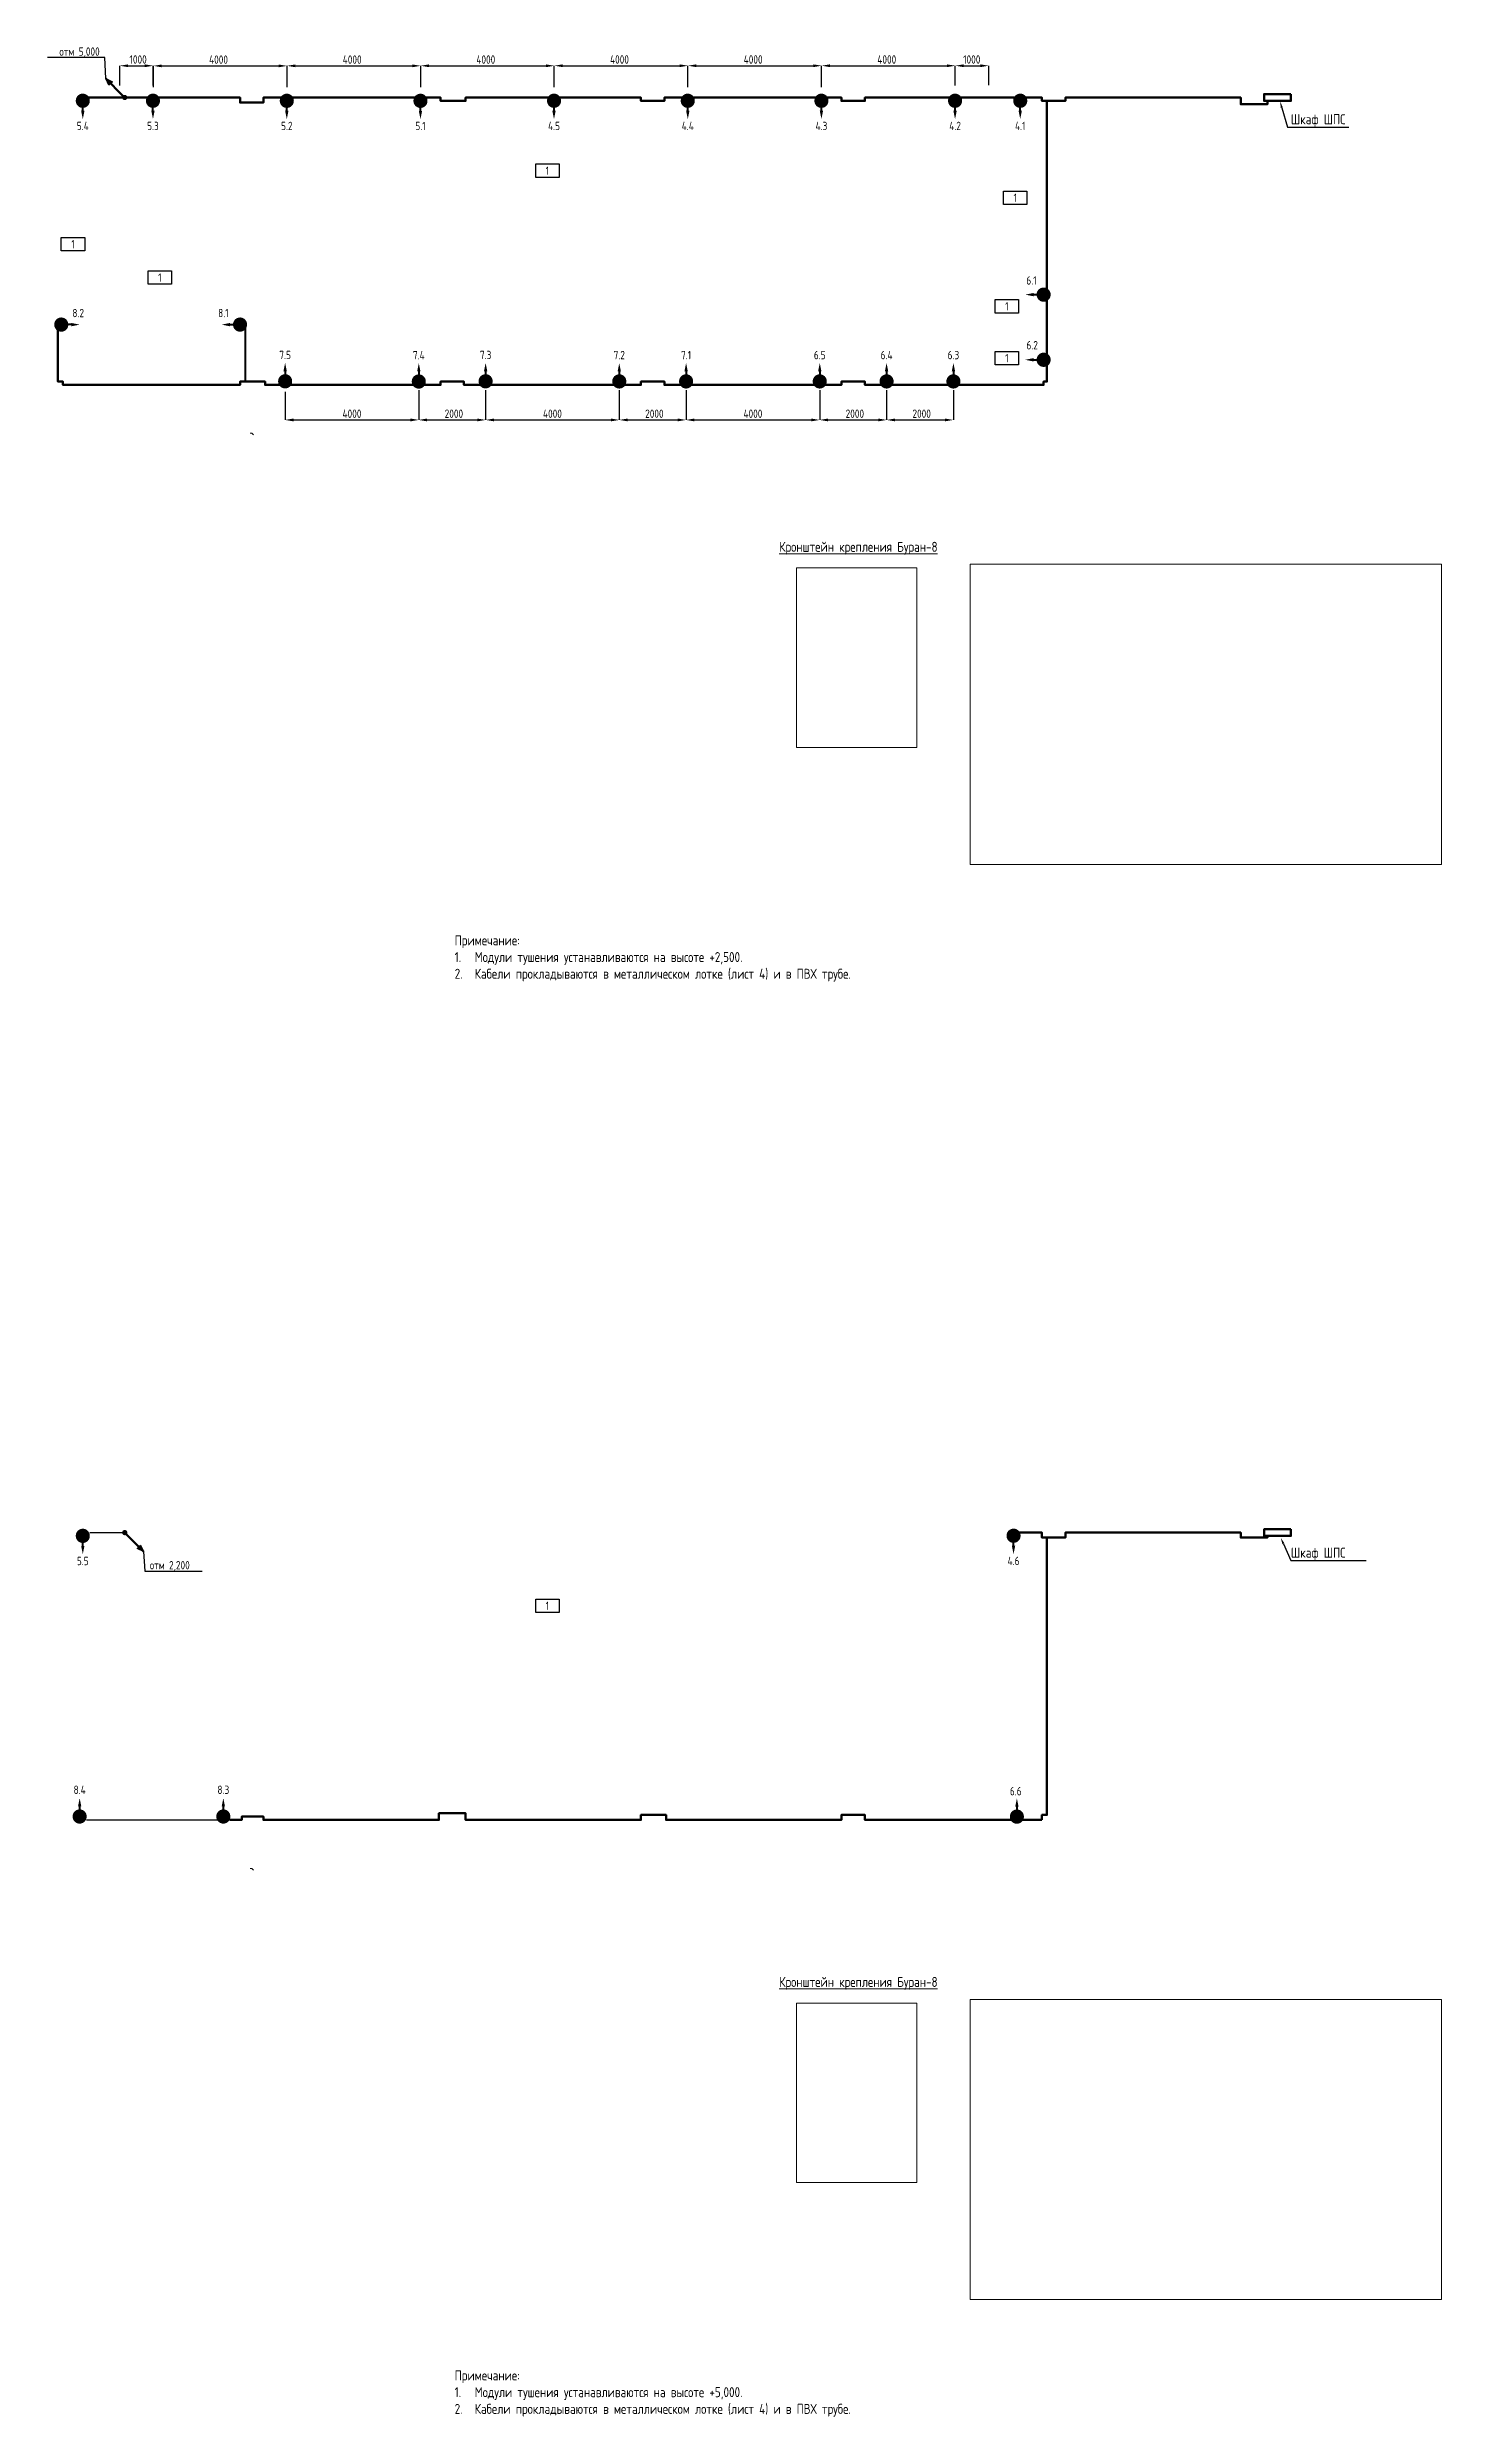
# Model space of a CAD drawing. Header units: millimetres. Extents: x -97100 to 319800, y -166950 to 107250.
# Drawn here: x 4484 to 46211, y -144907 to -74000 of the extents above; entities that cross this region are included whole.
import ezdxf
from ezdxf import colors
from ezdxf.entities.mleader import LeaderData, LeaderLine
from ezdxf.enums import TextEntityAlignment as Align
from ezdxf.math import Vec2, Vec3

# ---------------------------------------------------------------- set-up
doc = ezdxf.new("R2010")
doc.units = ezdxf.units.MM
doc.layers.add('0_ПС', color=1, linetype='Continuous', lineweight=15)
doc.styles.add('ARIAL', font='arial.ttf', dxfattribs={"height": 250})
doc.styles.get("Standard").update_dxf_attribs({"font": 'GOST2304A.ttf'})
doc.dimstyles.new('ISO-25', dxfattribs={"dimtxt": 250, "dimasz": 250, "dimexe": 1.25, "dimexo": 62, "dimgap": 62, "dimtad": 1, "dimtxsty": 'Standard', "dimcen": 2.5, "dimadec": 0, "dimazin": 0, "dimtfac": 1, "dimtmove": 0, "dimatfit": 3, "dimfxl": 1, "dimarcsym": 0})
picture_1 = doc.add_image_def('image1.png', size_in_pixel=(762, 485))
picture_2 = doc.add_image_def('image3.png', size_in_pixel=(224, 334))

msp = doc.modelspace()

# ---------------------------------------------------------------- texts
at = {"color": 7, "lineweight": 20, "char_height": 300, "width": 5683.4869191, "attachment_point": 1}
for insert in [(26389.78539, -88797.47021), (26389.78539, -131747.47021)]:
    msp.add_mtext('{\\LКронштейн крепления Буран-8}', dxfattribs=dict(at, insert=insert))
at = {"color": 7, "lineweight": 30, "char_height": 300, "width": 14184.4553328, "attachment_point": 1}
for s, insert in [('Примечание:\\P\\pi-900,l900,t600,900;1.^IМодули тушения устанавливаются на высоте +2,500.{\\H1.5057x; }\\P2.^IКабели прокладываются в металлическом лотке (лист 4) и в ПВХ трубе.{\\H1.4064x; }', (16673.58518, -100575.17369)), ('Примечание:\\P\\pi-900,l900,t600,900;1.^IМодули тушения устанавливаются на высоте +5,000.{\\H1.5057x; }\\P2.^IКабели прокладываются в металлическом лотке (лист 4) и в ПВХ трубе.{\\H1.4064x; }', (16673.58518, -143525.17369))]:
    msp.add_mtext(s, dxfattribs=dict(at, insert=insert))

# ---------------------------------------------------------------- blocks, each defined once
blk = doc.blocks.new('ЗКПС')
at = {"color": 6, "linetype": 'Continuous', "lineweight": 30}
blk.add_lwpolyline([(0, 400), (700, 400), (700, 0), (0, 0)], close=True, dxfattribs=at)
blk.add_attdef('НОМЕР', text='', height=250, dxfattribs=at).set_placement((350, 200), align=Align.MIDDLE)
blk = doc.blocks.new('*U50')
at = {"linetype": 'Continuous', "lineweight": 30, "true_color": 0xffffff}
h = blk.add_hatch(color=7, dxfattribs=at)
h.dxf.hatch_style = 1
h.paths.add_polyline_path([(-200, 0, 1.01657), (200, 0, 1.01657)])
at = {"color": 1}
blk.add_line((-150, 4), (-150, 0), dxfattribs=at)
at = {"color": 1, "linetype": 'Continuous', "ltscale": 3, "const_width": 20}
blk.add_lwpolyline([(200, 0, 1.01657), (-200, 0, 1.01657)], format="xyb", close=True, dxfattribs=at)
at = {"color": 1, "const_width": 20}
for points in [[(-162, 121), (0, 0)], [(0, 0), (162, 121)], [(0, -200), (0, 0)]]:
    blk.add_lwpolyline(points, dxfattribs=at)
at = {"linetype": 'ByBlock', "lineweight": 40}
blk.add_lwpolyline([(0, 300), (0, 200)], dxfattribs=at)
at = {"linetype": 'Continuous', "lineweight": 15}
blk.add_solid([(50, 300), (0, 550), (-50, 300)], dxfattribs=at)
at = {"color": 7, "lineweight": 30, "style": 'ARIAL'}
blk.add_attdef('1', text='', height=250, dxfattribs=at).set_placement((0, 800), align=Align.MIDDLE)
blk = doc.blocks.new('*U49')
at = {"linetype": 'Continuous', "lineweight": 30, "true_color": 0xffffff}
h = blk.add_hatch(color=7, dxfattribs=at)
h.dxf.hatch_style = 1
h.paths.add_polyline_path([(-200, 0, 1.01657), (200, 0, 1.01657)])
at = {"color": 1}
blk.add_line((-150, 4), (-150, 0), dxfattribs=at)
at = {"color": 1, "linetype": 'Continuous', "ltscale": 3, "const_width": 20}
blk.add_lwpolyline([(200, 0, 1.01657), (-200, 0, 1.01657)], format="xyb", close=True, dxfattribs=at)
at = {"color": 1, "const_width": 20}
for points in [[(-162, 121), (0, 0)], [(0, 0), (162, 121)], [(0, -200), (0, 0)]]:
    blk.add_lwpolyline(points, dxfattribs=at)
at = {"linetype": 'ByBlock', "lineweight": 40}
blk.add_lwpolyline([(0, -300), (0, -200)], dxfattribs=at)
at = {"linetype": 'Continuous', "lineweight": 15}
blk.add_solid([(-50, -300), (0, -550), (50, -300)], dxfattribs=at)
at = {"color": 7, "lineweight": 30, "style": 'ARIAL'}
blk.add_attdef('1', text='', height=250, dxfattribs=at).set_placement((0, 800), align=Align.MIDDLE)
blk = doc.blocks.new('*U112')
at = {"lineweight": 30}
h = blk.add_hatch(color=0, dxfattribs=at)
edge = h.paths.add_edge_path()
edge.add_arc((0, 0), 0.794, -90, 270)
blk.add_hatch(color=0, dxfattribs=at).paths.add_polyline_path([(4.73, -3.72), (5.65, -5.65), (3.71, -4.71)])
at = {"color": 0, "lineweight": 60}
blk.add_line((0.54, -0.54), (5.65, -5.65), dxfattribs=at)
at = {"color": 0, "lineweight": 30}
for p, q in [((3.71, -4.71), (4.73, -3.72)), ((5.65, -5.65), (3.71, -4.71)), ((4.73, -3.72), (5.65, -5.65))]:
    blk.add_line(p, q, dxfattribs=at)
blk = doc.blocks.new('_None')
blk = doc.blocks.new('*D97')
at = {"color": 0, "lineweight": -2, "transparency": 16777216}
for p, q in [((7656, -75191), (7656, -74552)), ((7906, -74553), (11406, -74553)), ((11656, -75141), (11656, -74552))]:
    blk.add_line(p, q, dxfattribs=at)
at = {"color": 0, "lineweight": 30, "transparency": 16777216}
for points in [[(7906, -74512), (7906, -74595), (7656, -74553)], [(11406, -74512), (11406, -74595), (11656, -74553)]]:
    blk.add_solid(points, dxfattribs=at)
at = {"layer": 'Defpoints', "color": 0, "lineweight": 30, "transparency": 16777216}
for p in [(11656, -74553), (7656, -75253), (11656, -75203)]:
    blk.add_point(p, dxfattribs=at)
at = {"color": 0, "lineweight": 15, "transparency": 16777216, "insert": (9606, -74366), "char_height": 250, "attachment_point": 5}
blk.add_mtext('4000', dxfattribs=at)
blk = doc.blocks.new('*D98')
at = {"color": 0, "lineweight": -2, "transparency": 16777216}
for p, q in [((11656, -75190), (11656, -74551)), ((11906, -74552), (15406, -74552)), ((15656, -75140), (15656, -74551))]:
    blk.add_line(p, q, dxfattribs=at)
at = {"color": 0, "lineweight": 30, "transparency": 16777216}
for points in [[(11906, -74510), (11906, -74594), (11656, -74552)], [(15406, -74510), (15406, -74594), (15656, -74552)]]:
    blk.add_solid(points, dxfattribs=at)
at = {"layer": 'Defpoints', "color": 0, "lineweight": 30, "transparency": 16777216}
for p in [(15656, -74552), (11656, -75252), (15656, -75202)]:
    blk.add_point(p, dxfattribs=at)
at = {"color": 0, "lineweight": 15, "transparency": 16777216, "insert": (13606, -74365), "char_height": 250, "attachment_point": 5}
blk.add_mtext('4000', dxfattribs=at)
blk = doc.blocks.new('*D99')
at = {"color": 0, "lineweight": -2, "transparency": 16777216}
for p, q in [((15656, -75189), (15656, -74549)), ((15906, -74551), (19406, -74551)), ((19656, -75139), (19656, -74549))]:
    blk.add_line(p, q, dxfattribs=at)
at = {"color": 0, "lineweight": 30, "transparency": 16777216}
for points in [[(15906, -74509), (15906, -74592), (15656, -74551)], [(19406, -74509), (19406, -74592), (19656, -74551)]]:
    blk.add_solid(points, dxfattribs=at)
at = {"layer": 'Defpoints', "color": 0, "lineweight": 30, "transparency": 16777216}
for p in [(19656, -74551), (15656, -75251), (19656, -75201)]:
    blk.add_point(p, dxfattribs=at)
at = {"color": 0, "lineweight": 15, "transparency": 16777216, "insert": (17606, -74364), "char_height": 250, "attachment_point": 5}
blk.add_mtext('4000', dxfattribs=at)
blk = doc.blocks.new('*D100')
at = {"color": 0, "lineweight": -2, "transparency": 16777216}
for p, q in [((19656, -75187), (19656, -74548)), ((19906, -74549), (23406, -74549)), ((23656, -75137), (23656, -74548))]:
    blk.add_line(p, q, dxfattribs=at)
at = {"color": 0, "lineweight": 30, "transparency": 16777216}
for points in [[(19906, -74508), (19906, -74591), (19656, -74549)], [(23406, -74508), (23406, -74591), (23656, -74549)]]:
    blk.add_solid(points, dxfattribs=at)
at = {"layer": 'Defpoints', "color": 0, "lineweight": 30, "transparency": 16777216}
for p in [(23656, -74549), (19656, -75249), (23656, -75199)]:
    blk.add_point(p, dxfattribs=at)
at = {"color": 0, "lineweight": 15, "transparency": 16777216, "insert": (21606, -74362), "char_height": 250, "attachment_point": 5}
blk.add_mtext('4000', dxfattribs=at)
blk = doc.blocks.new('*D101')
at = {"color": 0, "lineweight": -2, "transparency": 16777216}
for p, q in [((23656, -75187), (23656, -74548)), ((23906, -74549), (27406, -74549)), ((27656, -75137), (27656, -74548))]:
    blk.add_line(p, q, dxfattribs=at)
at = {"color": 0, "lineweight": 30, "transparency": 16777216}
for points in [[(23906, -74508), (23906, -74591), (23656, -74549)], [(27406, -74508), (27406, -74591), (27656, -74549)]]:
    blk.add_solid(points, dxfattribs=at)
at = {"layer": 'Defpoints', "color": 0, "lineweight": 30, "transparency": 16777216}
for p in [(27656, -74549), (23656, -75249), (27656, -75199)]:
    blk.add_point(p, dxfattribs=at)
at = {"color": 0, "lineweight": 15, "transparency": 16777216, "insert": (25606, -74362), "char_height": 250, "attachment_point": 5}
blk.add_mtext('4000', dxfattribs=at)
blk = doc.blocks.new('*D102')
at = {"color": 0, "lineweight": -2, "transparency": 16777216}
for p, q in [((27656, -75187), (27656, -74548)), ((27906, -74549), (31406, -74549)), ((31656, -75137), (31656, -74548))]:
    blk.add_line(p, q, dxfattribs=at)
at = {"color": 0, "lineweight": 30, "transparency": 16777216}
for points in [[(27906, -74508), (27906, -74591), (27656, -74549)], [(31406, -74508), (31406, -74591), (31656, -74549)]]:
    blk.add_solid(points, dxfattribs=at)
at = {"layer": 'Defpoints', "color": 0, "lineweight": 30, "transparency": 16777216}
for p in [(31656, -74549), (27656, -75249), (31656, -75199)]:
    blk.add_point(p, dxfattribs=at)
at = {"color": 0, "lineweight": 15, "transparency": 16777216, "insert": (29606, -74362), "char_height": 250, "attachment_point": 5}
blk.add_mtext('4000', dxfattribs=at)
blk = doc.blocks.new('*D103')
at = {"color": 0, "lineweight": -2, "transparency": 16777216}
for p, q in [((6650, -75138), (6650, -74548)), ((6900, -74549), (7400, -74549)), ((7650, -75138), (7650, -74548))]:
    blk.add_line(p, q, dxfattribs=at)
at = {"color": 0, "lineweight": 30, "transparency": 16777216}
for points in [[(6900, -74508), (6900, -74591), (6650, -74549)], [(7400, -74508), (7400, -74591), (7650, -74549)]]:
    blk.add_solid(points, dxfattribs=at)
at = {"layer": 'Defpoints', "color": 0, "lineweight": 30, "transparency": 16777216}
for p in [(7650, -74549), (6650, -75200), (7650, -75200)]:
    blk.add_point(p, dxfattribs=at)
at = {"color": 0, "lineweight": 15, "transparency": 16777216, "insert": (7200, -74362), "char_height": 250, "attachment_point": 5}
blk.add_mtext('1000', dxfattribs=at)
blk = doc.blocks.new('*D104')
at = {"color": 0, "lineweight": -2, "transparency": 16777216}
for p, q in [((31656, -75134), (31656, -74548)), ((31906, -74549), (32406, -74549)), ((32656, -75134), (32656, -74548))]:
    blk.add_line(p, q, dxfattribs=at)
at = {"color": 0, "lineweight": 30, "transparency": 16777216}
for points in [[(31906, -74508), (31906, -74591), (31656, -74549)], [(32406, -74508), (32406, -74591), (32656, -74549)]]:
    blk.add_solid(points, dxfattribs=at)
at = {"layer": 'Defpoints', "color": 0, "lineweight": 30, "transparency": 16777216}
for p in [(32656, -74549), (31656, -75196), (32656, -75196)]:
    blk.add_point(p, dxfattribs=at)
at = {"color": 0, "lineweight": 15, "transparency": 16777216, "insert": (32150, -74362), "char_height": 250, "attachment_point": 5}
blk.add_mtext('1000', dxfattribs=at)
blk = doc.blocks.new('*D90')
at = {"color": 0, "lineweight": -2, "transparency": 16777216}
for p, q in [((21600, -84312), (21600, -85151)), ((23600, -84262), (23600, -85151)), ((21850, -85150), (23350, -85150))]:
    blk.add_line(p, q, dxfattribs=at)
at = {"color": 0, "lineweight": 30, "transparency": 16777216}
for points in [[(21850, -85108), (21850, -85192), (21600, -85150)], [(23350, -85108), (23350, -85192), (23600, -85150)]]:
    blk.add_solid(points, dxfattribs=at)
at = {"layer": 'Defpoints', "color": 0, "lineweight": 30, "transparency": 16777216}
for p in [(21600, -84250), (23600, -84200), (23600, -85150)]:
    blk.add_point(p, dxfattribs=at)
at = {"color": 0, "lineweight": 15, "transparency": 16777216, "insert": (22650, -84963), "char_height": 250, "attachment_point": 5}
blk.add_mtext('2000', dxfattribs=at)
blk = doc.blocks.new('*D91')
at = {"color": 0, "lineweight": -2, "transparency": 16777216}
for p, q in [((23600, -84312), (23600, -85151)), ((27600, -84262), (27600, -85151)), ((23850, -85150), (27350, -85150))]:
    blk.add_line(p, q, dxfattribs=at)
at = {"color": 0, "lineweight": 30, "transparency": 16777216}
for points in [[(23850, -85108), (23850, -85192), (23600, -85150)], [(27350, -85108), (27350, -85192), (27600, -85150)]]:
    blk.add_solid(points, dxfattribs=at)
at = {"layer": 'Defpoints', "color": 0, "lineweight": 30, "transparency": 16777216}
for p in [(23600, -84250), (27600, -84200), (27600, -85150)]:
    blk.add_point(p, dxfattribs=at)
at = {"color": 0, "lineweight": 15, "transparency": 16777216, "insert": (25600, -84963), "char_height": 250, "attachment_point": 5}
blk.add_mtext('4000', dxfattribs=at)
blk = doc.blocks.new('*D92')
at = {"color": 0, "lineweight": -2, "transparency": 16777216}
for p, q in [((27600, -84312), (27600, -85151)), ((29600, -84262), (29600, -85151)), ((27850, -85150), (29350, -85150))]:
    blk.add_line(p, q, dxfattribs=at)
at = {"color": 0, "lineweight": 30, "transparency": 16777216}
for points in [[(27850, -85108), (27850, -85192), (27600, -85150)], [(29350, -85108), (29350, -85192), (29600, -85150)]]:
    blk.add_solid(points, dxfattribs=at)
at = {"layer": 'Defpoints', "color": 0, "lineweight": 30, "transparency": 16777216}
for p in [(27600, -84250), (29600, -84200), (29600, -85150)]:
    blk.add_point(p, dxfattribs=at)
at = {"color": 0, "lineweight": 15, "transparency": 16777216, "insert": (28650, -84963), "char_height": 250, "attachment_point": 5}
blk.add_mtext('2000', dxfattribs=at)
blk = doc.blocks.new('*D93')
at = {"color": 0, "lineweight": -2, "transparency": 16777216}
for p, q in [((15600, -84312), (15600, -85151)), ((17600, -84262), (17600, -85151)), ((15850, -85150), (17350, -85150))]:
    blk.add_line(p, q, dxfattribs=at)
at = {"color": 0, "lineweight": 30, "transparency": 16777216}
for points in [[(15850, -85108), (15850, -85192), (15600, -85150)], [(17350, -85108), (17350, -85192), (17600, -85150)]]:
    blk.add_solid(points, dxfattribs=at)
at = {"layer": 'Defpoints', "color": 0, "lineweight": 30, "transparency": 16777216}
for p in [(15600, -84250), (17600, -84200), (17600, -85150)]:
    blk.add_point(p, dxfattribs=at)
at = {"color": 0, "lineweight": 15, "transparency": 16777216, "insert": (16650, -84963), "char_height": 250, "attachment_point": 5}
blk.add_mtext('2000', dxfattribs=at)
blk = doc.blocks.new('*D94')
at = {"color": 0, "lineweight": -2, "transparency": 16777216}
for p, q in [((29600, -84312), (29600, -85151)), ((31600, -84262), (31600, -85151)), ((29850, -85150), (31350, -85150))]:
    blk.add_line(p, q, dxfattribs=at)
at = {"color": 0, "lineweight": 30, "transparency": 16777216}
for points in [[(29850, -85108), (29850, -85192), (29600, -85150)], [(31350, -85108), (31350, -85192), (31600, -85150)]]:
    blk.add_solid(points, dxfattribs=at)
at = {"layer": 'Defpoints', "color": 0, "lineweight": 30, "transparency": 16777216}
for p in [(29600, -84250), (31600, -84200), (31600, -85150)]:
    blk.add_point(p, dxfattribs=at)
at = {"color": 0, "lineweight": 15, "transparency": 16777216, "insert": (30650, -84963), "char_height": 250, "attachment_point": 5}
blk.add_mtext('2000', dxfattribs=at)
blk = doc.blocks.new('*D95')
at = {"color": 0, "lineweight": -2, "transparency": 16777216}
for p, q in [((17600, -84312), (17600, -85151)), ((21600, -84262), (21600, -85151)), ((17850, -85150), (21350, -85150))]:
    blk.add_line(p, q, dxfattribs=at)
at = {"color": 0, "lineweight": 30, "transparency": 16777216}
for points in [[(17850, -85108), (17850, -85192), (17600, -85150)], [(21350, -85108), (21350, -85192), (21600, -85150)]]:
    blk.add_solid(points, dxfattribs=at)
at = {"layer": 'Defpoints', "color": 0, "lineweight": 30, "transparency": 16777216}
for p in [(17600, -84250), (21600, -84200), (21600, -85150)]:
    blk.add_point(p, dxfattribs=at)
at = {"color": 0, "lineweight": 15, "transparency": 16777216, "insert": (19600, -84963), "char_height": 250, "attachment_point": 5}
blk.add_mtext('4000', dxfattribs=at)
blk = doc.blocks.new('*D96')
at = {"color": 0, "lineweight": -2, "transparency": 16777216}
for p, q in [((11600, -84312), (11600, -85151)), ((15600, -84262), (15600, -85151)), ((11850, -85150), (15350, -85150))]:
    blk.add_line(p, q, dxfattribs=at)
at = {"color": 0, "lineweight": 30, "transparency": 16777216}
for points in [[(11850, -85108), (11850, -85192), (11600, -85150)], [(15350, -85108), (15350, -85192), (15600, -85150)]]:
    blk.add_solid(points, dxfattribs=at)
at = {"layer": 'Defpoints', "color": 0, "lineweight": 30, "transparency": 16777216}
for p in [(11600, -84250), (15600, -84200), (15600, -85150)]:
    blk.add_point(p, dxfattribs=at)
at = {"color": 0, "lineweight": 15, "transparency": 16777216, "insert": (13600, -84963), "char_height": 250, "attachment_point": 5}
blk.add_mtext('4000', dxfattribs=at)
blk = doc.blocks.new('*U109')
at = {"linetype": 'Continuous', "lineweight": 30, "true_color": 0xffffff}
h = blk.add_hatch(color=7, dxfattribs=at)
h.dxf.hatch_style = 1
h.paths.add_polyline_path([(-200, 0, 1.01657), (200, 0, 1.01657)])
at = {"color": 1}
blk.add_line((-150, 4), (-150, 0), dxfattribs=at)
at = {"color": 1, "linetype": 'Continuous', "ltscale": 3, "const_width": 20}
blk.add_lwpolyline([(200, 0, 1.01657), (-200, 0, 1.01657)], format="xyb", close=True, dxfattribs=at)
at = {"color": 1, "const_width": 20}
for points in [[(-162, 121), (0, 0)], [(0, 0), (162, 121)], [(0, -200), (0, 0)]]:
    blk.add_lwpolyline(points, dxfattribs=at)
at = {"linetype": 'ByBlock', "lineweight": 40}
blk.add_lwpolyline([(0, 300), (0, 200)], dxfattribs=at)
at = {"linetype": 'Continuous', "lineweight": 15}
blk.add_solid([(50, 300), (0, 550), (-50, 300)], dxfattribs=at)
at = {"color": 7, "lineweight": 30, "style": 'ARIAL'}
blk.add_attdef('1', text='', height=250, dxfattribs=at).set_placement((0, 800), align=Align.MIDDLE)
blk = doc.blocks.new('*U51')
at = {"linetype": 'Continuous', "lineweight": 30, "true_color": 0xffffff}
h = blk.add_hatch(color=7, dxfattribs=at)
h.dxf.hatch_style = 1
h.paths.add_polyline_path([(-200, 0, 1.01657), (200, 0, 1.01657)])
at = {"color": 1}
blk.add_line((-150, 4), (-150, 0), dxfattribs=at)
at = {"linetype": 'ByBlock', "lineweight": 40}
blk.add_lwpolyline([(-300, 0), (-200, 0)], dxfattribs=at)
at = {"color": 1, "linetype": 'Continuous', "ltscale": 3, "const_width": 20}
blk.add_lwpolyline([(200, 0, 1.01657), (-200, 0, 1.01657)], format="xyb", close=True, dxfattribs=at)
at = {"color": 1, "const_width": 20}
for points in [[(-162, 121), (0, 0)], [(0, 0), (162, 121)], [(0, -200), (0, 0)]]:
    blk.add_lwpolyline(points, dxfattribs=at)
at = {"linetype": 'Continuous', "lineweight": 15}
blk.add_solid([(-300, 50), (-550, 0), (-300, -50)], dxfattribs=at)
at = {"color": 7, "lineweight": 30, "style": 'ARIAL'}
blk.add_attdef('1', text='', height=250, dxfattribs=at).set_placement((0, 800), align=Align.MIDDLE)
blk = doc.blocks.new('*U110')
at = {"linetype": 'Continuous', "lineweight": 30, "true_color": 0xffffff}
h = blk.add_hatch(color=7, dxfattribs=at)
h.dxf.hatch_style = 1
h.paths.add_polyline_path([(-200, 0, 1.01657), (200, 0, 1.01657)])
at = {"color": 1}
blk.add_line((-150, 4), (-150, 0), dxfattribs=at)
at = {"color": 1, "linetype": 'Continuous', "ltscale": 3, "const_width": 20}
blk.add_lwpolyline([(200, 0, 1.01657), (-200, 0, 1.01657)], format="xyb", close=True, dxfattribs=at)
at = {"color": 1, "const_width": 20}
for points in [[(-162, 121), (0, 0)], [(0, 0), (162, 121)], [(0, -200), (0, 0)]]:
    blk.add_lwpolyline(points, dxfattribs=at)
at = {"linetype": 'ByBlock', "lineweight": 40}
blk.add_lwpolyline([(300, 0), (200, 0)], dxfattribs=at)
at = {"linetype": 'Continuous', "lineweight": 15}
blk.add_solid([(300, -50), (550, 0), (300, 50)], dxfattribs=at)
at = {"color": 7, "lineweight": 30, "style": 'ARIAL'}
blk.add_attdef('1', text='', height=250, dxfattribs=at).set_placement((0, 800), align=Align.MIDDLE)
blk = doc.blocks.new('*U113')
at = {"lineweight": 30}
blk.add_hatch(color=0, dxfattribs=at).paths.add_polyline_path([(-4.73, 3.72), (-5.65, 5.65), (-3.71, 4.71)])
h = blk.add_hatch(color=0, dxfattribs=at)
edge = h.paths.add_edge_path()
edge.add_arc((0, 0), 0.794, -270, 90)
at = {"color": 0, "lineweight": 60}
blk.add_line((-0.54, 0.54), (-5.65, 5.65), dxfattribs=at)
at = {"color": 0, "lineweight": 30}
for p, q in [((-4.73, 3.72), (-5.65, 5.65)), ((-5.65, 5.65), (-3.71, 4.71)), ((-3.71, 4.71), (-4.73, 3.72))]:
    blk.add_line(p, q, dxfattribs=at)

# ---------------------------------------------------------------- dimensions: what is measured, and where the dimension line sits
at = {"color": 7, "lineweight": 15}
for base, p1, p2, picture, middle in [((7650, -74549.4767), (6650, -75200), (7650, -75200), '*D103', (7200, -74549.4767)), ((11655.90631, -74553.2267), (7655.90631, -75253.2267), (11655.90631, -75203.2267), '*D97', (9605.90631, -74553.2267)), ((15655.90631, -74551.9767), (11655.90631, -75251.9767), (15655.90631, -75201.9767), '*D98', (13605.90631, -74551.9767)), ((19655.90631, -74550.7267), (15655.90631, -75250.7267), (19655.90631, -75200.7267), '*D99', (17605.90631, -74550.7267)), ((23655.90631, -74549.4767), (19655.90631, -75249.4767), (23655.90631, -75199.4767), '*D100', (21605.90631, -74549.4767)), ((27655.90631, -74549.4767), (23655.90631, -75249.4767), (27655.90631, -75199.4767), '*D101', (25605.90631, -74549.4767)), ((31655.90631, -74549.4767), (27655.90631, -75249.4767), (31655.90631, -75199.4767), '*D102', (29605.90631, -74549.4767)), ((32655.90631, -74549.4767), (31655.90631, -75196.25), (32655.90631, -75196.25), '*D104', (32150, -74549.4767)), ((15600, -85150), (11600, -84250), (15600, -84200), '*D96', (13600, -85150)), ((17600, -85150), (15600, -84250), (17600, -84200), '*D93', (16650, -85150)), ((21600, -85150), (17600, -84250), (21600, -84200), '*D95', (19600, -85150)), ((23600, -85150), (21600, -84250), (23600, -84200), '*D90', (22650, -85150)), ((27600, -85150), (23600, -84250), (27600, -84200), '*D91', (25600, -85150)), ((29600, -85150), (27600, -84250), (29600, -84200), '*D92', (28650, -85150)), ((31600, -85150), (29600, -84250), (31600, -84200), '*D94', (30650, -85150))]:
    dim = msp.add_linear_dim(base=base, p1=p1, p2=p2, dimstyle='ISO-25', dxfattribs=at)
    dim.commit()
    dim.dimension.update_dxf_attribs({"geometry": picture, "text_midpoint": middle, "dimtype": 160})

# ---------------------------------------------------------------- linework, layer by layer
at = {"color": 1, "linetype": 'Continuous', "lineweight": 60}
for points in [[(4800, -82350), (4800, -84000), (4950, -84000), (4950, -84100), (10250, -84100), (10250, -84000), (11000, -84000), (11000, -84100), (16250, -84100), (16250, -84000), (16950, -84000), (16950, -84100), (22250, -84100), (22250, -84000), (22950, -84000), (22950, -84100), (28250, -84100), (28250, -84000), (28950, -84000), (28950, -84100), (34300, -84100), (34300, -84000), (34400, -84000), (34400, -75600)], [(5600, -75500), (10250, -75500), (10250, -75650), (10950, -75650), (10950, -75500), (16250, -75500), (16250, -75600), (17000, -75600), (17000, -75500), (22250, -75500), (22250, -75600), (22950, -75600), (22950, -75500), (28250, -75500), (28250, -75600), (28950, -75600), (28950, -75500), (32400, -75500), (34250, -75500), (34250, -75600), (34950, -75600), (34950, -75500), (40200, -75500), (40200, -75700), (41000, -75700), (41000, -75600)], [(33550, -118450), (34250, -118450), (34250, -118600), (34950, -118600), (34950, -118450), (40200, -118450), (40200, -118600), (41000, -118600), (41000, -118550)], [(34250, -127050), (34250, -126900), (34400, -126900), (34400, -118600)], [(9950, -127050), (10300, -127050), (10300, -126950), (10950, -126950), (10950, -127050), (16200, -127050), (16200, -126850), (17000, -126850), (17000, -127050), (22250, -127050), (22250, -126900), (23000, -126900), (23000, -127050), (28250, -127050), (28250, -126900), (28950, -126900), (28950, -127050), (34250, -127050)]]:
    msp.add_lwpolyline(points, dxfattribs=at)
at = {"color": 1, "linetype": 'Continuous', "lineweight": 40}
msp.add_lwpolyline([(10400, -82350), (10400, -84000)], dxfattribs=at)
at = {"linetype": 'Continuous', "lineweight": 15}
for points in [[(10550, -85550), (10600, -85550), (10650, -85600)], [(10550, -128500), (10600, -128500), (10650, -128550)]]:
    msp.add_lwpolyline(points, dxfattribs=at)
at = {"color": 1, "linetype": 'Continuous', "lineweight": 30}
for points in [[(5750, -118450), (6800, -118450)], [(5650, -127050), (9950, -127050)]]:
    msp.add_lwpolyline(points, dxfattribs=at)
at = {"layer": '0_ПС', "color": 7, "linetype": 'Continuous', "lineweight": 60}
for points in [[(41700, -75400.00437), (41700, -75600.00437), (40900.01986, -75600.00437), (40900.01986, -75400.00437)], [(41700, -118350.00437), (41700, -118550.00437), (40900.01986, -118550.00437), (40900.01986, -118350.00437)]]:
    msp.add_lwpolyline(points, close=True, dxfattribs=at)

# ---------------------------------------------------------------- block references
at = {"color": 7, "linetype": 'Continuous', "lineweight": 30, "xscale": 100, "yscale": 100, "zscale": 100}
for name, p in [('*U113', (6800, -75500)), ('*U112', (6800, -118450))]:
    msp.add_blockref(name, p, dxfattribs=at)
at = {"color": 1, "linetype": 'Continuous', "lineweight": 30}
ref = msp.add_blockref('*U49', (5544.09369, -75597.5), dxfattribs=at)
ref.add_attrib('1', '5.4', dxfattribs={"color": 7, "lineweight": 30, "height": 250}).set_placement((5544.09369, -76350), align=Align.MIDDLE)
ref = msp.add_blockref('*U49', (7644.09369, -75597.5), dxfattribs=at)
ref.add_attrib('1', '5.3', dxfattribs={"color": 7, "lineweight": 30, "height": 250}).set_placement((7644.09369, -76350), align=Align.MIDDLE)
ref = msp.add_blockref('*U49', (11650, -75598.75), dxfattribs=at)
ref.add_attrib('1', '5.2', dxfattribs={"color": 7, "lineweight": 30, "height": 250}).set_placement((11650, -76351.25), align=Align.MIDDLE)
ref = msp.add_blockref('*U49', (15650, -75600), dxfattribs=at)
ref.add_attrib('1', '5.1', dxfattribs={"color": 7, "lineweight": 30, "height": 250}).set_placement((15650, -76352.5), align=Align.MIDDLE)
ref = msp.add_blockref('*U49', (19647.01803, -75597.5), dxfattribs=at)
ref.add_attrib('1', '4.5', dxfattribs={"color": 7, "lineweight": 30, "height": 250}).set_placement((19647.01803, -76350), align=Align.MIDDLE)
ref = msp.add_blockref('*U49', (23650, -75597.5), dxfattribs=at)
ref.add_attrib('1', '4.4', dxfattribs={"color": 7, "lineweight": 30, "height": 250}).set_placement((23650, -76350), align=Align.MIDDLE)
ref = msp.add_blockref('*U49', (27650, -75597.5), dxfattribs=at)
ref.add_attrib('1', '4.3', dxfattribs={"color": 7, "lineweight": 30, "height": 250}).set_placement((27650, -76350), align=Align.MIDDLE)
ref = msp.add_blockref('*U49', (31650, -75597.5), dxfattribs=at)
ref.add_attrib('1', '4.2', dxfattribs={"color": 7, "lineweight": 30, "height": 250}).set_placement((31650, -76350), align=Align.MIDDLE)
ref = msp.add_blockref('*U49', (33600, -75597.5), dxfattribs=at)
ref.add_attrib('1', '4.1', dxfattribs={"color": 7, "lineweight": 30, "height": 250}).set_placement((33600, -76350), align=Align.MIDDLE)
at = {"color": 6, "linetype": 'Continuous', "lineweight": 30}
for p in [(19100.0002, -77889.74687), (33100, -78700), (4900.0002, -80089.74687), (7500, -81089.74687), (32850, -81950), (32850, -83500), (19100.0002, -120839.74687)]:
    msp.add_blockref('ЗКПС', p, dxfattribs=at).add_auto_attribs({'НОМЕР': '1'})
at = {"color": 1, "linetype": 'Continuous', "lineweight": 30}
ref = msp.add_blockref('*U51', (34300, -81400), dxfattribs=at)
ref.add_attrib('1', '6.1', dxfattribs={"color": 7, "lineweight": 30, "height": 250}).set_placement((33935.57391, -80975.01328), align=Align.MIDDLE)
ref = msp.add_blockref('*U110', (4900, -82296.71309), dxfattribs=at)
ref.add_attrib('1', '8.2', dxfattribs={"color": 7, "lineweight": 30, "height": 250}).set_placement((5406.25, -81950), align=Align.MIDDLE)
ref = msp.add_blockref('*U51', (10250, -82296.71309), dxfattribs=at)
ref.add_attrib('1', '8.1', dxfattribs={"color": 7, "lineweight": 30, "height": 250}).set_placement((9750, -81950), align=Align.MIDDLE)
ref = msp.add_blockref('*U51', (34300, -83350), dxfattribs=at)
ref.add_attrib('1', '6.2', dxfattribs={"color": 7, "lineweight": 30, "height": 250}).set_placement((33957.22454, -82912.51328), align=Align.MIDDLE)
ref = msp.add_blockref('*U109', (11600, -83993.42618), dxfattribs=at)
ref.add_attrib('1', '7.5', dxfattribs={"color": 7, "lineweight": 30, "height": 250}).set_placement((11600, -83205.49722), align=Align.MIDDLE)
ref = msp.add_blockref('*U109', (15599.7744, -84000), dxfattribs=at)
ref.add_attrib('1', '7.4', dxfattribs={"color": 7, "lineweight": 30, "height": 250}).set_placement((15599.7744, -83212.07104), align=Align.MIDDLE)
ref = msp.add_blockref('*U109', (17600, -83993.42618), dxfattribs=at)
ref.add_attrib('1', '7.3', dxfattribs={"color": 7, "lineweight": 30, "height": 250}).set_placement((17600, -83205.49722), align=Align.MIDDLE)
ref = msp.add_blockref('*U109', (21599.7744, -83996.71309), dxfattribs=at)
ref.add_attrib('1', '7.2', dxfattribs={"color": 7, "lineweight": 30, "height": 250}).set_placement((21599.7744, -83208.78413), align=Align.MIDDLE)
ref = msp.add_blockref('*U109', (23600, -83996.71309), dxfattribs=at)
ref.add_attrib('1', '7.1', dxfattribs={"color": 7, "lineweight": 30, "height": 250}).set_placement((23600, -83208.78413), align=Align.MIDDLE)
ref = msp.add_blockref('*U109', (27599.7744, -83996.71309), dxfattribs=at)
ref.add_attrib('1', '6.5', dxfattribs={"color": 7, "lineweight": 30, "height": 250}).set_placement((27599.7744, -83208.78413), align=Align.MIDDLE)
ref = msp.add_blockref('*U109', (29600, -83996.71309), dxfattribs=at)
ref.add_attrib('1', '6.4', dxfattribs={"color": 7, "lineweight": 30, "height": 250}).set_placement((29600, -83208.78413), align=Align.MIDDLE)
ref = msp.add_blockref('*U109', (31600, -83996.71309), dxfattribs=at)
ref.add_attrib('1', '6.3', dxfattribs={"color": 7, "lineweight": 30, "height": 250}).set_placement((31600, -83208.78413), align=Align.MIDDLE)
ref = msp.add_blockref('*U49', (5544.09369, -118547.5), dxfattribs=at)
ref.add_attrib('1', '5.5', dxfattribs={"color": 7, "lineweight": 30, "height": 250}).set_placement((5544.09369, -119300), align=Align.MIDDLE)
ref = msp.add_blockref('*U49', (33400, -118544.21309), dxfattribs=at)
ref.add_attrib('1', '4.6', dxfattribs={"color": 7, "lineweight": 30, "height": 250}).set_placement((33400, -119296.71309), align=Align.MIDDLE)
ref = msp.add_blockref('*U50', (5450, -126946.71309), dxfattribs=at)
ref.add_attrib('1', '8.4', dxfattribs={"color": 7, "lineweight": 30, "height": 250}).set_placement((5450, -126146.71309), align=Align.MIDDLE)
ref = msp.add_blockref('*U50', (9750, -126946.71309), dxfattribs=at)
ref.add_attrib('1', '8.3', dxfattribs={"color": 7, "lineweight": 30, "height": 250}).set_placement((9750, -126146.71309), align=Align.MIDDLE)
ref = msp.add_blockref('*U50', (33499.7744, -126950), dxfattribs=at)
ref.add_attrib('1', '6.6', dxfattribs={"color": 7, "lineweight": 30, "height": 250}).set_placement((33466.34927, -126188.43702), align=Align.MIDDLE)

msp.set_redraw_order([(e.dxf.handle, doc.entitydb.next_handle()) for e in msp.query("TEXT MTEXT ATTDEF DIMENSION ARC_DIMENSION")])  # texts and dimensions are drawn at this point

# ---------------------------------------------------------------- pictures from other files: only their frames are drawn
at = {"color": 7, "linetype": 'Continuous', "lineweight": 0, "true_color": 0xffffff}
image = msp.add_image(picture_2, insert=(26900, -94950), size_in_units=(3601.27208, 5369.75391), dxfattribs=at)
image.dxf.flags = 7
image = msp.add_image(picture_1, insert=(32100, -98450), size_in_units=(14111.11111, 8981.48148), dxfattribs=at)
image.dxf.flags = 7
image = msp.add_image(picture_2, insert=(26900, -137900), size_in_units=(3601.27208, 5369.75391), dxfattribs=at)
image.dxf.flags = 7
image = msp.add_image(picture_1, insert=(32100, -141400), size_in_units=(14111.11111, 8981.48148), dxfattribs=at)
image.dxf.flags = 7

# ---------------------------------------------------------------- leaders
at = {"color": 7, "linetype": 'Continuous', "lineweight": 13}
ml = msp.add_multileader_mtext('Standard', dxfattribs=at)
ml.set_content('отм 5,000', color=7)
ml.set_leader_properties()
ml.set_arrow_properties(name='NONE')
ml.build(insert=Vec2(0, 0))
ml.multileader.update_dxf_attribs({"text_left_attachment_type": 6, "text_right_attachment_type": 6, "dogleg_length": 0.36, "arrow_head_size": 200})
ctx = ml.context
ctx.base_point, ctx.char_height, ctx.arrow_head_size, ctx.landing_gap_size, ctx.plane_origin = Vec3(4772.62883, -74299.99887), 250, 200, 9, Vec3(1825.0206, -79756.56814)
ctx.left_attachment, ctx.right_attachment, ctx.text_align_type = 6, 6, 2
notes = []
notes.append((ctx, [(1, (1, 1, 0), (6200, -74299.99887), (-1, 0), 141.33546, [(0, [(6235.38376, -74935.10256)], 0, [])])]))
ctx.mtext.insert, ctx.mtext.width, ctx.mtext.alignment, ctx.mtext.flow_direction = Vec3(6049.66454, -73999.99887), 1550, 3, 5
ml = msp.add_multileader_mtext('Standard', dxfattribs=at)
ml.set_content('отм 2,200', color=7)
ml.set_leader_properties()
ml.set_arrow_properties(name='NONE')
ml.build(insert=Vec2(0, 0))
ml.multileader.update_dxf_attribs({"text_left_attachment_type": 6, "text_right_attachment_type": 6, "dogleg_length": 0.36, "arrow_head_size": 200})
ctx = ml.context
ctx.base_point, ctx.char_height, ctx.arrow_head_size, ctx.landing_gap_size, ctx.plane_origin = Vec3(7541.33546, -119599.99887), 250, 200, 9, Vec3(4475.0206, -125056.56814)
ctx.left_attachment, ctx.right_attachment = 6, 6
notes.append((ctx, [(0, (1, 1, 0), (7400, -119599.99887), (1, 0), 141.33546, [(0, [(7364.61624, -119014.89744)], 0, [])])]))
ctx.mtext.insert, ctx.mtext.width, ctx.mtext.flow_direction = Vec3(7550.33546, -119299.99887), 1550, 5
at = {"layer": '0_ПС', "color": 7, "linetype": 'Continuous', "lineweight": 13}
ml = msp.add_multileader_mtext('Standard', dxfattribs=at)
ml.set_content('Шкаф ШПС', color=7)
ml.set_leader_properties()
ml.build(insert=Vec2(0, 0))
ml.multileader.update_dxf_attribs({"text_left_attachment_type": 6, "text_right_attachment_type": 6, "dogleg_length": 100, "arrow_head_size": 200})
ctx = ml.context
ctx.base_point, ctx.char_height, ctx.arrow_head_size, ctx.landing_gap_size, ctx.plane_origin = Vec3(41698.91, -76385.59201), 300, 200, 0.09, Vec3(39324.99998, -70852.00001)
ctx.left_attachment, ctx.right_attachment = 6, 6
notes.append((ctx, [(0, (1, 1, 0), (41598.91, -76385.59201), (1, 0), 100, [(0, [(41374.10254, -75614.95191)], 0, [])])]))
ctx.mtext.insert, ctx.mtext.width, ctx.mtext.flow_direction = Vec3(41699, -76000.09201), 1719.949882, 5
ml = msp.add_multileader_mtext('Standard', dxfattribs=at)
ml.set_content('Шкаф ШПС', color=7)
ml.set_leader_properties()
ml.build(insert=Vec2(0, 0))
ml.multileader.update_dxf_attribs({"text_left_attachment_type": 6, "text_right_attachment_type": 6, "dogleg_length": 2, "arrow_head_size": 200})
ctx = ml.context
ctx.base_point, ctx.char_height, ctx.arrow_head_size, ctx.landing_gap_size, ctx.plane_origin = Vec3(41699.91, -119285.5), 300, 200, 0.09, Vec3(39324.99998, -113802.00001)
ctx.left_attachment, ctx.right_attachment = 6, 6
notes.append((ctx, [(0, (1, 1, 0), (41698.91, -119285.5), (1, 0), 1, [(0, [(41395.75318, -118602.45191)], 0, [])])]))
ctx.mtext.insert, ctx.mtext.flow_direction = Vec3(41700, -118900), 5
for ctx, leaders in notes:
    for number, flags, end, landing, length, lines in leaders:
        leader = LeaderData()
        leader.index, (leader.has_last_leader_line, leader.has_dogleg_vector, leader.attachment_direction) = number, flags
        leader.last_leader_point, leader.dogleg_vector, leader.dogleg_length = Vec3(end), Vec3(landing), length
        for number, points, colour, breaks in lines:
            line = LeaderLine()
            line.index, line.vertices, line.color, line.breaks = number, Vec3.list(points), colors.encode_raw_color(colour), breaks
            leader.lines.append(line)
        ctx.leaders.append(leader)

doc.saveas('drawing.dxf')
